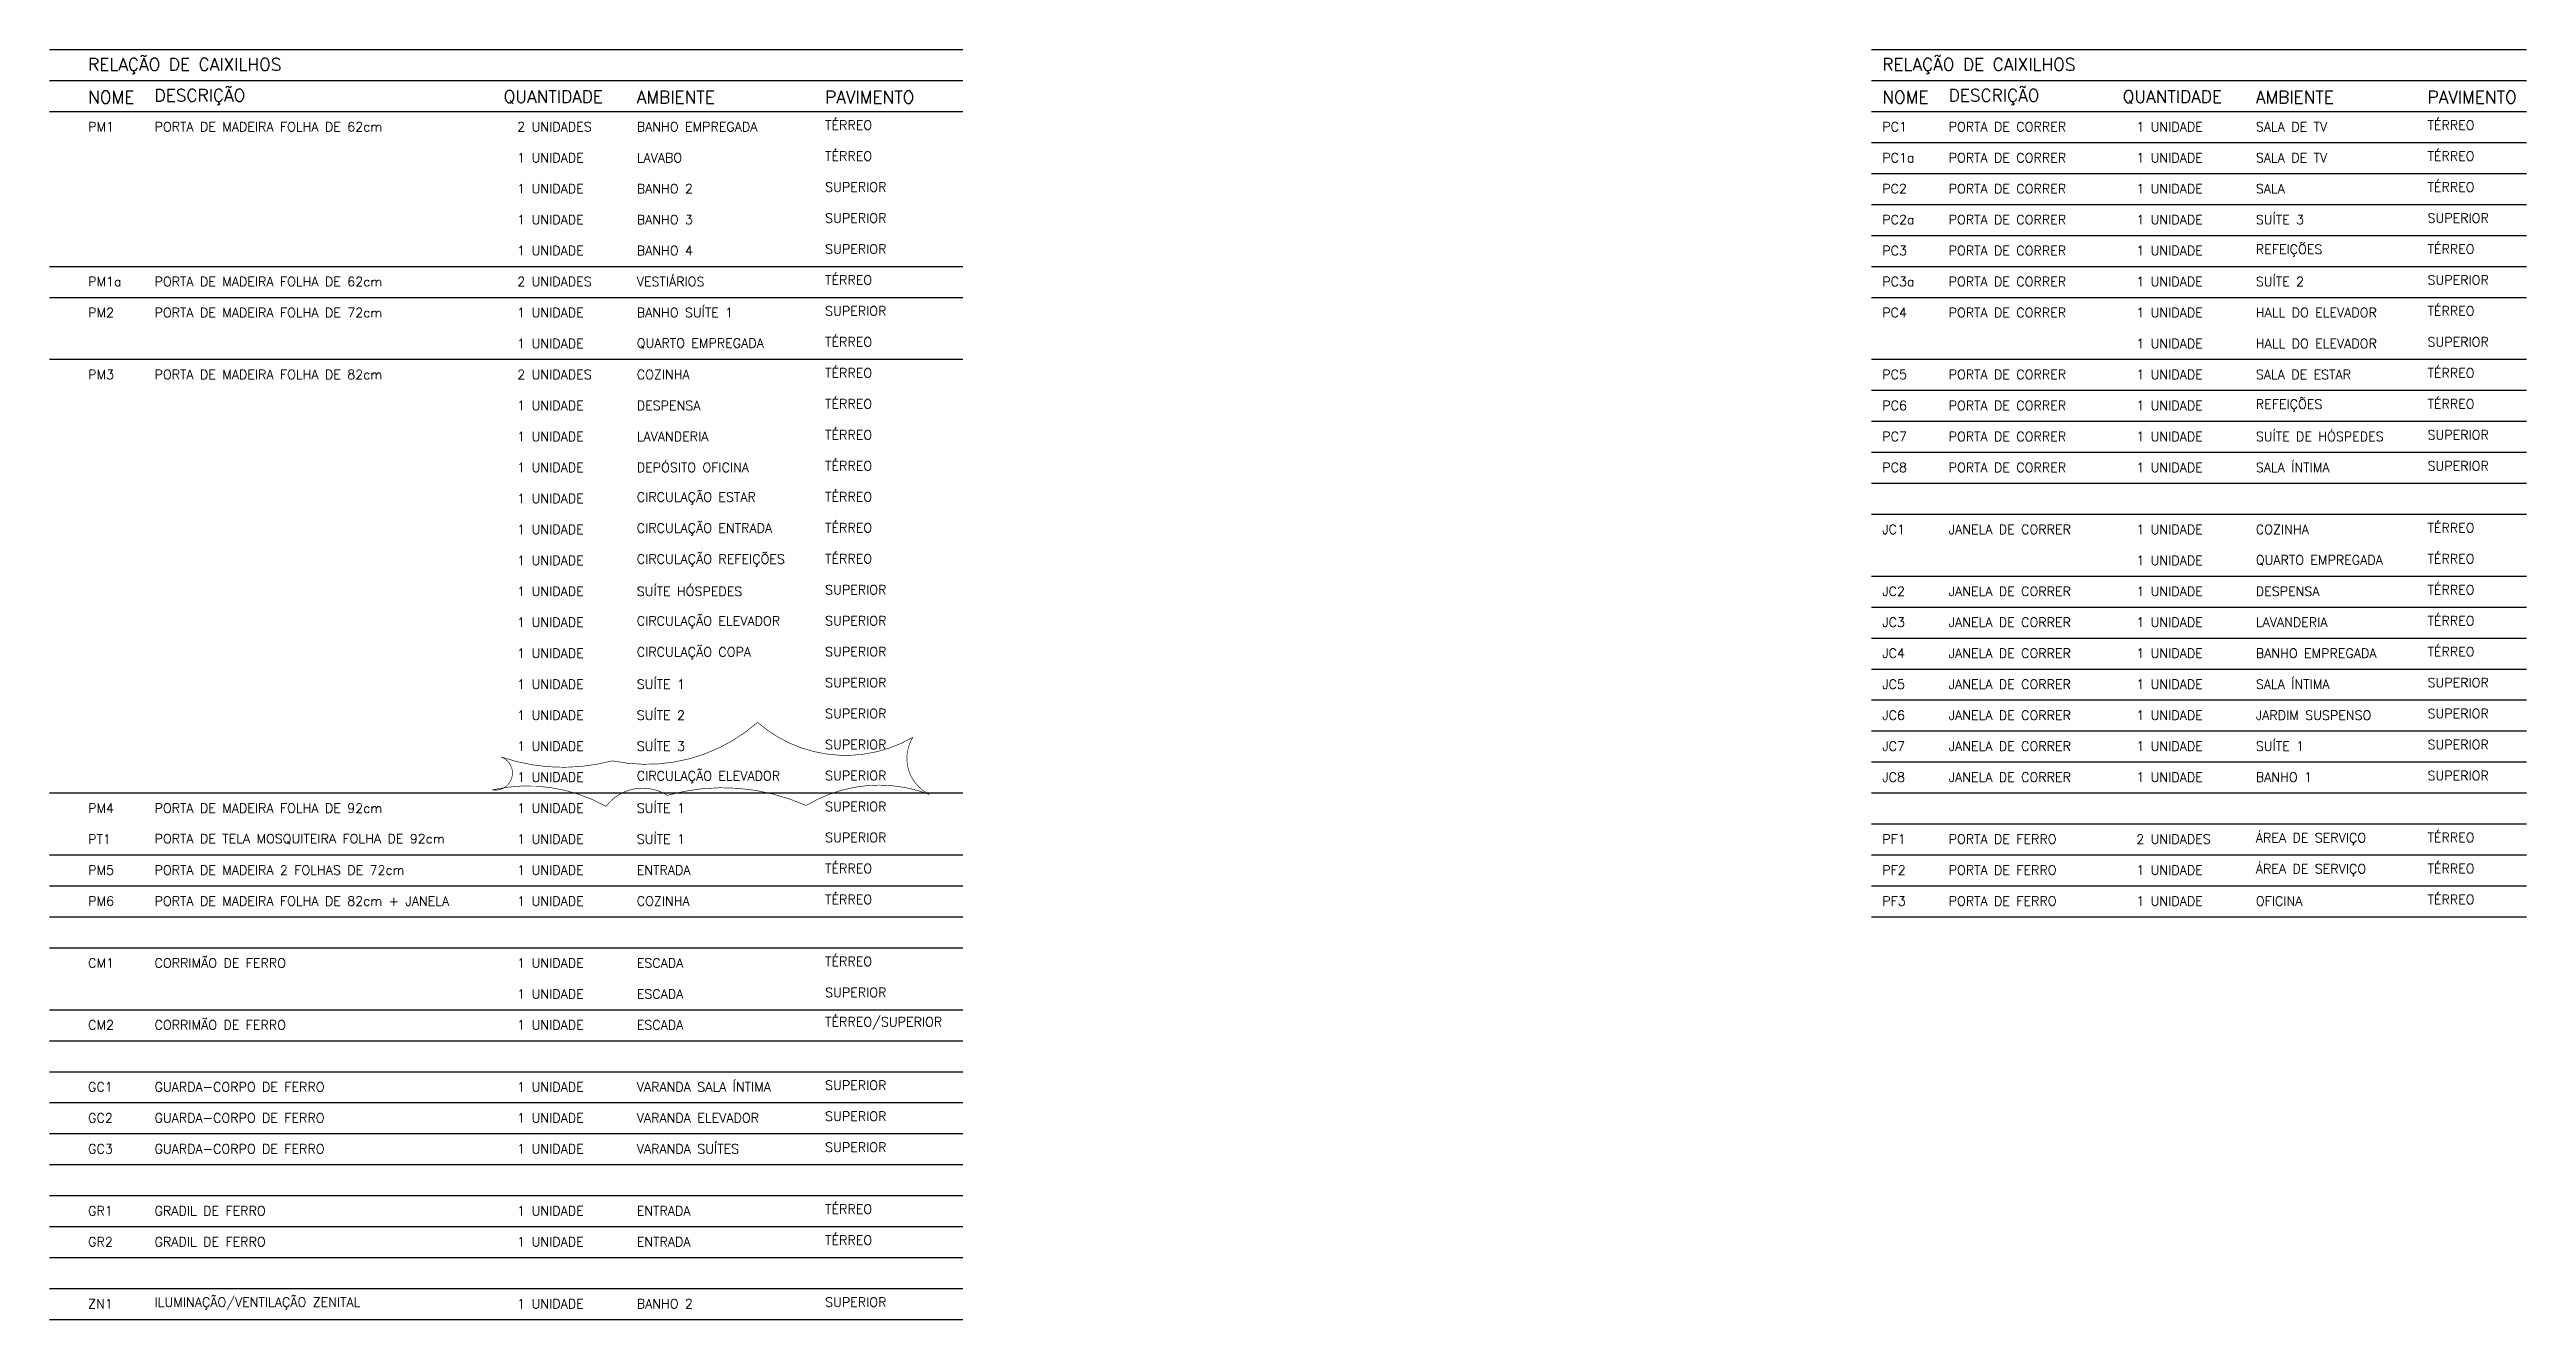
# Model space of a CAD drawing. Header units: millimetres. Extents: x 193 to 586, y 108 to 133.
# Drawn here: x 193.35 to 213.35, y 107.81 to 118.06 of the extents above; entities that cross this region are included whole.
import ezdxf

# ---------------------------------------------------------------- set-up
doc = ezdxf.new("R2010")
doc.units = ezdxf.units.MM
doc.layers.add('NOTAS', color=2, linetype='Continuous')
doc.styles.add('60-50', font='romans.shx', dxfattribs={"height": 0.075})

msp = doc.modelspace()

# ---------------------------------------------------------------- texts
at = {"layer": 'NOTAS', "color": 4, "ltscale": 0.5, "char_height": 0.1, "attachment_point": 4, "style": '60-50'}
for s, insert in [('RELAÇÃO DE CAIXILHOS', (193.6631, 117.93)), ('RELAÇÃO DE CAIXILHOS', (208.1465, 117.93)), ('NOME', (193.6631, 117.68)), ('DESCRIÇÃO', (194.1992, 117.68)), ('QUANTIDADE', (197.0176, 117.68)), ('AMBIENTE', (198.0921, 117.68)), ('PAVIMENTO', (199.6127, 117.68)), ('NOME', (208.1465, 117.68)), ('DESCRIÇÃO', (208.6826, 117.68)), ('QUANTIDADE', (210.0879, 117.68)), ('AMBIENTE', (211.1624, 117.68)), ('PAVIMENTO', (212.5484, 117.68))]:
    msp.add_mtext(s, dxfattribs=dict(at, insert=insert))
at = {"layer": 'NOTAS', "ltscale": 0.5, "char_height": 0.075, "attachment_point": 4, "style": '60-50'}
for s, insert in [('PM1', (193.6631, 117.4413)), ('PORTA DE MADEIRA FOLHA DE 62cm', (194.1992, 117.4413)), ('2 UNIDADES', (197.1272, 117.4413)), ('BANHO EMPREGADA', (198.0921, 117.4413)), ('TÉRREO', (199.6127, 117.4543)), ('PC1', (208.1465, 117.4413)), ('PORTA DE CORRER', (208.6826, 117.4413)), ('1 UNIDADE', (210.1974, 117.4413)), ('SALA DE TV', (211.1624, 117.4413)), ('TÉRREO', (212.5484, 117.4543)), ('1 UNIDADE', (197.1272, 117.1913)), ('LAVABO', (198.0921, 117.1913)), ('TÉRREO', (199.6127, 117.2043)), ('PC1a', (208.1465, 117.1913)), ('PORTA DE CORRER', (208.6826, 117.1913)), ('1 UNIDADE', (210.1974, 117.1913)), ('SALA DE TV', (211.1624, 117.1913)), ('TÉRREO', (212.5484, 117.2043)), ('1 UNIDADE', (197.1272, 116.9413)), ('BANHO 2', (198.0921, 116.9413)), ('SUPERIOR', (199.6127, 116.9543)), ('PC2', (208.1465, 116.9413)), ('PORTA DE CORRER', (208.6826, 116.9413)), ('1 UNIDADE', (210.1974, 116.9413)), ('SALA', (211.1624, 116.9413)), ('TÉRREO', (212.5484, 116.9543)), ('1 UNIDADE', (197.1272, 116.6913)), ('BANHO 3', (198.0921, 116.6913)), ('SUPERIOR', (199.6127, 116.7043)), ('PC2a', (208.1465, 116.6913)), ('PORTA DE CORRER', (208.6826, 116.6913)), ('1 UNIDADE', (210.1974, 116.6913)), ('SUÍTE 3', (211.1624, 116.6913)), ('SUPERIOR', (212.5484, 116.7043)), ('1 UNIDADE', (197.1272, 116.4413)), ('BANHO 4', (198.0921, 116.4413)), ('SUPERIOR', (199.6127, 116.4543)), ('PC3', (208.1465, 116.4413)), ('PORTA DE CORRER', (208.6826, 116.4413)), ('1 UNIDADE', (210.1974, 116.4413)), ('REFEIÇÕES', (211.1624, 116.4413)), ('TÉRREO', (212.5484, 116.4543)), ('PM1a', (193.6631, 116.1913)), ('PORTA DE MADEIRA FOLHA DE 62cm', (194.1992, 116.1913)), ('2 UNIDADES', (197.1272, 116.1913)), ('VESTIÁRIOS', (198.0921, 116.1913)), ('TÉRREO', (199.6127, 116.2043)), ('PC3a', (208.1465, 116.1913)), ('PORTA DE CORRER', (208.6826, 116.1913)), ('1 UNIDADE', (210.1974, 116.1913)), ('SUÍTE 2', (211.1624, 116.1913)), ('SUPERIOR', (212.5484, 116.2043)), ('PM2', (193.6631, 115.9413)), ('PORTA DE MADEIRA FOLHA DE 72cm', (194.1992, 115.9413)), ('1 UNIDADE', (197.1272, 115.9413)), ('BANHO SUÍTE 1', (198.0921, 115.9413)), ('SUPERIOR', (199.6127, 115.9543)), ('PC4', (208.1465, 115.9413)), ('PORTA DE CORRER', (208.6826, 115.9413)), ('1 UNIDADE', (210.1974, 115.9413)), ('HALL DO ELEVADOR', (211.1624, 115.9413)), ('TÉRREO', (212.5484, 115.9543)), ('1 UNIDADE', (197.1272, 115.6913)), ('QUARTO EMPREGADA', (198.0921, 115.6913)), ('TÉRREO', (199.6127, 115.7043)), ('1 UNIDADE', (210.1974, 115.6913)), ('HALL DO ELEVADOR', (211.1624, 115.6913)), ('SUPERIOR', (212.5484, 115.7043)), ('PM3', (193.6631, 115.4413)), ('PORTA DE MADEIRA FOLHA DE 82cm', (194.1992, 115.4413)), ('2 UNIDADES', (197.1272, 115.4413)), ('COZINHA', (198.0921, 115.4413)), ('TÉRREO', (199.6127, 115.4543)), ('PC5', (208.1465, 115.4413)), ('PORTA DE CORRER', (208.6826, 115.4413)), ('1 UNIDADE', (210.1974, 115.4413)), ('SALA DE ESTAR', (211.1624, 115.4413)), ('TÉRREO', (212.5484, 115.4543)), ('1 UNIDADE', (197.1272, 115.1913)), ('DESPENSA', (198.0921, 115.1913)), ('TÉRREO', (199.6127, 115.2043)), ('PC6', (208.1465, 115.1913)), ('PORTA DE CORRER', (208.6826, 115.1913)), ('1 UNIDADE', (210.1974, 115.1913)), ('REFEIÇÕES', (211.1624, 115.1913)), ('TÉRREO', (212.5484, 115.2043)), ('1 UNIDADE', (197.1272, 114.9413)), ('LAVANDERIA', (198.0921, 114.9413)), ('TÉRREO', (199.6127, 114.9543)), ('PC7', (208.1465, 114.9413)), ('PORTA DE CORRER', (208.6826, 114.9413)), ('1 UNIDADE', (210.1974, 114.9413)), ('SUÍTE DE HÓSPEDES', (211.1624, 114.9413)), ('SUPERIOR', (212.5484, 114.9543)), ('1 UNIDADE', (197.1272, 114.6913)), ('DEPÓSITO OFICINA', (198.0921, 114.6913)), ('TÉRREO', (199.6127, 114.7043)), ('PC8', (208.1465, 114.6913)), ('PORTA DE CORRER', (208.6826, 114.6913)), ('1 UNIDADE', (210.1974, 114.6913)), ('SALA ÍNTIMA', (211.1624, 114.6913)), ('SUPERIOR', (212.5484, 114.7043)), ('1 UNIDADE', (197.1272, 114.4413)), ('CIRCULAÇÃO ESTAR', (198.0921, 114.4413)), ('TÉRREO', (199.6127, 114.4543)), ('1 UNIDADE', (197.1272, 114.1913)), ('CIRCULAÇÃO ENTRADA', (198.0921, 114.1913)), ('TÉRREO', (199.6127, 114.2043)), ('JC1', (208.1465, 114.1913)), ('JANELA DE CORRER', (208.6826, 114.1913)), ('1 UNIDADE', (210.1974, 114.1913)), ('COZINHA', (211.1624, 114.1913)), ('TÉRREO', (212.5484, 114.2043)), ('1 UNIDADE', (197.1272, 113.9413)), ('CIRCULAÇÃO REFEIÇÕES', (198.0921, 113.9413)), ('TÉRREO', (199.6127, 113.9543)), ('1 UNIDADE', (210.1974, 113.9413)), ('QUARTO EMPREGADA', (211.1624, 113.9413)), ('TÉRREO', (212.5484, 113.9543)), ('1 UNIDADE', (197.1272, 113.6913)), ('SUÍTE HÓSPEDES', (198.0921, 113.6913)), ('SUPERIOR', (199.6127, 113.7043)), ('JC2', (208.1465, 113.6913)), ('JANELA DE CORRER', (208.6826, 113.6913)), ('1 UNIDADE', (210.1974, 113.6913)), ('DESPENSA', (211.1624, 113.6913)), ('TÉRREO', (212.5484, 113.7043)), ('1 UNIDADE', (197.1272, 113.4413)), ('CIRCULAÇÃO ELEVADOR', (198.0921, 113.4413)), ('SUPERIOR', (199.6127, 113.4543)), ('JC3', (208.1465, 113.4413)), ('JANELA DE CORRER', (208.6826, 113.4413)), ('1 UNIDADE', (210.1974, 113.4413)), ('LAVANDERIA', (211.1624, 113.4413)), ('TÉRREO', (212.5484, 113.4543)), ('1 UNIDADE', (197.1272, 113.1913)), ('CIRCULAÇÃO COPA', (198.0921, 113.1913)), ('SUPERIOR', (199.6127, 113.2043)), ('JC4', (208.1465, 113.1913)), ('JANELA DE CORRER', (208.6826, 113.1913)), ('1 UNIDADE', (210.1974, 113.1913)), ('BANHO EMPREGADA', (211.1624, 113.1913)), ('TÉRREO', (212.5484, 113.2043)), ('1 UNIDADE', (197.1272, 112.9413)), ('SUÍTE 1', (198.0921, 112.9413)), ('SUPERIOR', (199.6127, 112.9543)), ('JC5', (208.1465, 112.9413)), ('JANELA DE CORRER', (208.6826, 112.9413)), ('1 UNIDADE', (210.1974, 112.9413)), ('SALA ÍNTIMA', (211.1624, 112.9413)), ('SUPERIOR', (212.5484, 112.9543)), ('1 UNIDADE', (197.1272, 112.6913)), ('SUÍTE 2', (198.0921, 112.6913)), ('SUPERIOR', (199.6127, 112.7043)), ('JC6', (208.1465, 112.6913)), ('JANELA DE CORRER', (208.6826, 112.6913)), ('1 UNIDADE', (210.1974, 112.6913)), ('JARDIM SUSPENSO', (211.1624, 112.6913)), ('SUPERIOR', (212.5484, 112.7043)), ('1 UNIDADE', (197.1272, 112.4413)), ('SUÍTE 3', (198.0921, 112.4413)), ('SUPERIOR', (199.6127, 112.4543)), ('JC7', (208.1465, 112.4413)), ('JANELA DE CORRER', (208.6826, 112.4413)), ('1 UNIDADE', (210.1974, 112.4413)), ('SUÍTE 1', (211.1624, 112.4413)), ('SUPERIOR', (212.5484, 112.4543)), ('1 UNIDADE', (197.1272, 112.1913)), ('CIRCULAÇÃO ELEVADOR', (198.0921, 112.1913)), ('SUPERIOR', (199.6127, 112.2043)), ('JC8', (208.1465, 112.1913)), ('JANELA DE CORRER', (208.6826, 112.1913)), ('1 UNIDADE', (210.1974, 112.1913)), ('BANHO 1', (211.1624, 112.1913)), ('SUPERIOR', (212.5484, 112.2043)), ('PM4', (193.6631, 111.9413)), ('PORTA DE MADEIRA FOLHA DE 92cm', (194.1992, 111.9413)), ('1 UNIDADE', (197.1272, 111.9413)), ('SUÍTE 1', (198.0921, 111.9413)), ('SUPERIOR', (199.6127, 111.9543)), ('PT1', (193.6631, 111.6913)), ('PORTA DE TELA MOSQUITEIRA FOLHA DE 92cm', (194.1992, 111.6913)), ('1 UNIDADE', (197.1272, 111.6913)), ('SUÍTE 1', (198.0921, 111.6913)), ('SUPERIOR', (199.6127, 111.7043)), ('PF1', (208.1465, 111.6913)), ('PORTA DE FERRO', (208.6826, 111.6913)), ('2 UNIDADES', (210.1974, 111.6913)), ('ÁREA DE SERVIÇO', (211.1624, 111.6913)), ('TÉRREO', (212.5484, 111.7043)), ('PM5', (193.6631, 111.4413)), ('PORTA DE MADEIRA 2 FOLHAS DE 72cm', (194.1992, 111.4413)), ('1 UNIDADE', (197.1272, 111.4413)), ('ENTRADA', (198.0921, 111.4413)), ('TÉRREO', (199.6127, 111.4543)), ('PF2', (208.1465, 111.4413)), ('PORTA DE FERRO', (208.6826, 111.4413)), ('1 UNIDADE', (210.1974, 111.4413)), ('ÁREA DE SERVIÇO', (211.1624, 111.4413)), ('TÉRREO', (212.5484, 111.4543)), ('PM6', (193.6631, 111.1913)), ('PORTA DE MADEIRA FOLHA DE 82cm + JANELA', (194.1992, 111.1913)), ('1 UNIDADE', (197.1272, 111.1913)), ('COZINHA', (198.0921, 111.1913)), ('TÉRREO', (199.6127, 111.2043)), ('PF3', (208.1465, 111.1913)), ('PORTA DE FERRO', (208.6826, 111.1913)), ('1 UNIDADE', (210.1974, 111.1913)), ('OFICINA', (211.1624, 111.1913)), ('TÉRREO', (212.5484, 111.2043)), ('CM1', (193.6631, 110.6913)), ('CORRIMÃO DE FERRO', (194.1992, 110.6913)), ('1 UNIDADE', (197.1272, 110.6913)), ('ESCADA', (198.0921, 110.6913)), ('TÉRREO', (199.6127, 110.7043)), ('1 UNIDADE', (197.1272, 110.4413)), ('ESCADA', (198.0921, 110.4413)), ('SUPERIOR', (199.6127, 110.4543)), ('CM2', (193.6631, 110.1913)), ('CORRIMÃO DE FERRO', (194.1992, 110.1913)), ('1 UNIDADE', (197.1272, 110.1913)), ('ESCADA', (198.0921, 110.1913)), ('TÉRREO/SUPERIOR', (199.6127, 110.2043)), ('GC1', (193.6631, 109.6913)), ('GUARDA-CORPO DE FERRO', (194.1992, 109.6913)), ('1 UNIDADE', (197.1272, 109.6913)), ('VARANDA SALA ÍNTIMA', (198.0921, 109.6913)), ('SUPERIOR', (199.6127, 109.7043)), ('GC2', (193.6631, 109.4413)), ('GUARDA-CORPO DE FERRO', (194.1992, 109.4413)), ('1 UNIDADE', (197.1272, 109.4413)), ('VARANDA ELEVADOR', (198.0921, 109.4413)), ('SUPERIOR', (199.6127, 109.4543)), ('GC3', (193.6631, 109.1913)), ('GUARDA-CORPO DE FERRO', (194.1992, 109.1913)), ('1 UNIDADE', (197.1272, 109.1913)), ('VARANDA SUÍTES', (198.0921, 109.1913)), ('SUPERIOR', (199.6127, 109.2043)), ('GR1', (193.6631, 108.6913)), ('GRADIL DE FERRO', (194.1992, 108.6913)), ('1 UNIDADE', (197.1272, 108.6913)), ('ENTRADA', (198.0921, 108.6913)), ('TÉRREO', (199.6127, 108.7043)), ('GR2', (193.6631, 108.4413)), ('GRADIL DE FERRO', (194.1992, 108.4413)), ('1 UNIDADE', (197.1272, 108.4413)), ('ENTRADA', (198.0921, 108.4413)), ('TÉRREO', (199.6127, 108.4543)), ('ZN1', (193.6631, 107.9413)), ('ILUMINAÇÃO/VENTILAÇÃO ZENITAL', (194.1992, 107.9413)), ('1 UNIDADE', (197.1272, 107.9413)), ('BANHO 2', (198.0921, 107.9413)), ('SUPERIOR', (199.6127, 107.9543))]:
    msp.add_mtext(s, dxfattribs=dict(at, insert=insert))

# ---------------------------------------------------------------- linework, layer by layer
at = {"layer": 'NOTAS', "color": 1}
for p, q in [((193.3516, 118.0643), (200.7255, 118.0643)), ((208.0593, 118.0643), (213.3471, 118.0643)), ((193.3516, 117.8143), (200.7255, 117.8143)), ((208.0593, 117.8143), (213.3471, 117.8143)), ((193.3516, 117.5643), (200.7255, 117.5643)), ((208.0593, 117.5643), (213.3471, 117.5643)), ((208.0593, 117.3143), (213.3471, 117.3143)), ((208.0593, 117.0643), (213.3471, 117.0643)), ((208.0593, 116.8143), (213.3471, 116.8143)), ((208.0593, 116.5643), (213.3471, 116.5643)), ((193.3516, 116.3143), (200.7255, 116.3143)), ((208.0593, 116.3143), (213.3471, 116.3143)), ((193.3516, 116.0643), (200.7255, 116.0643)), ((208.0593, 116.0643), (213.3471, 116.0643)), ((193.3516, 115.5643), (200.7255, 115.5643)), ((208.0593, 115.5643), (213.3471, 115.5643)), ((208.0593, 115.3143), (213.3471, 115.3143)), ((208.0593, 115.0643), (213.3471, 115.0643)), ((208.0593, 114.8143), (213.3471, 114.8143)), ((208.0593, 114.5643), (213.3471, 114.5643)), ((208.0593, 114.3143), (213.3471, 114.3143)), ((208.0593, 113.8143), (213.3471, 113.8143)), ((208.0593, 113.5643), (213.3471, 113.5643)), ((208.0593, 113.3143), (213.3471, 113.3143)), ((208.0593, 113.0643), (213.3471, 113.0643)), ((208.0593, 112.8143), (213.3471, 112.8143)), ((208.0593, 112.5643), (213.3471, 112.5643)), ((208.0593, 112.3143), (213.3471, 112.3143)), ((193.3516, 112.0643), (200.7255, 112.0643)), ((208.0593, 112.0643), (213.3471, 112.0643)), ((208.0593, 111.8143), (213.3471, 111.8143)), ((193.3516, 111.5643), (200.7255, 111.5643)), ((208.0593, 111.5643), (213.3471, 111.5643)), ((193.3516, 111.3143), (200.7255, 111.3143)), ((208.0593, 111.3143), (213.3471, 111.3143)), ((193.3516, 111.0643), (200.7255, 111.0643)), ((208.0593, 111.0643), (213.3471, 111.0643)), ((193.3516, 110.8143), (200.7255, 110.8143)), ((193.3516, 110.3143), (200.7255, 110.3143)), ((193.3516, 110.0643), (200.7255, 110.0643)), ((193.3516, 109.8143), (200.7255, 109.8143)), ((193.3516, 109.5643), (200.7255, 109.5643)), ((193.3516, 109.3143), (200.7255, 109.3143)), ((193.3516, 109.0643), (200.7255, 109.0643)), ((193.3516, 108.8143), (200.7255, 108.8143)), ((193.3516, 108.5643), (200.7255, 108.5643)), ((193.3516, 108.3143), (200.7255, 108.3143)), ((193.3516, 108.0643), (200.7255, 108.0643)), ((193.3516, 107.8143), (200.7255, 107.8143))]:
    msp.add_line(p, q, dxfattribs=at)
at = {"layer": 'NOTAS', "color": 211, "const_width": 0.005}
msp.add_lwpolyline([(200.455, 112.0523), (200.455, 112.0523, 0), (200.455, 112.0523, 0.2314187), (199.4597, 111.9625, 0.1749051), (198.3385, 112.0448, 0.3898783), (197.8444, 111.9561, 0.1837874), (196.9259, 112.0891, 0.9279112), (196.9955, 112.3549, 0.1492788), (197.8951, 112.3233, 0.2357833), (199.0669, 112.6334, 0.3207652), (200.3212, 112.5132, 0.444946), (200.455, 112.0523)], format="xyb", close=True, dxfattribs=at)

msp.set_redraw_order([(e.dxf.handle, doc.entitydb.next_handle()) for e in msp.query("TEXT MTEXT ATTDEF DIMENSION ARC_DIMENSION")])  # texts and dimensions are drawn at this point

doc.saveas('drawing.dxf')
